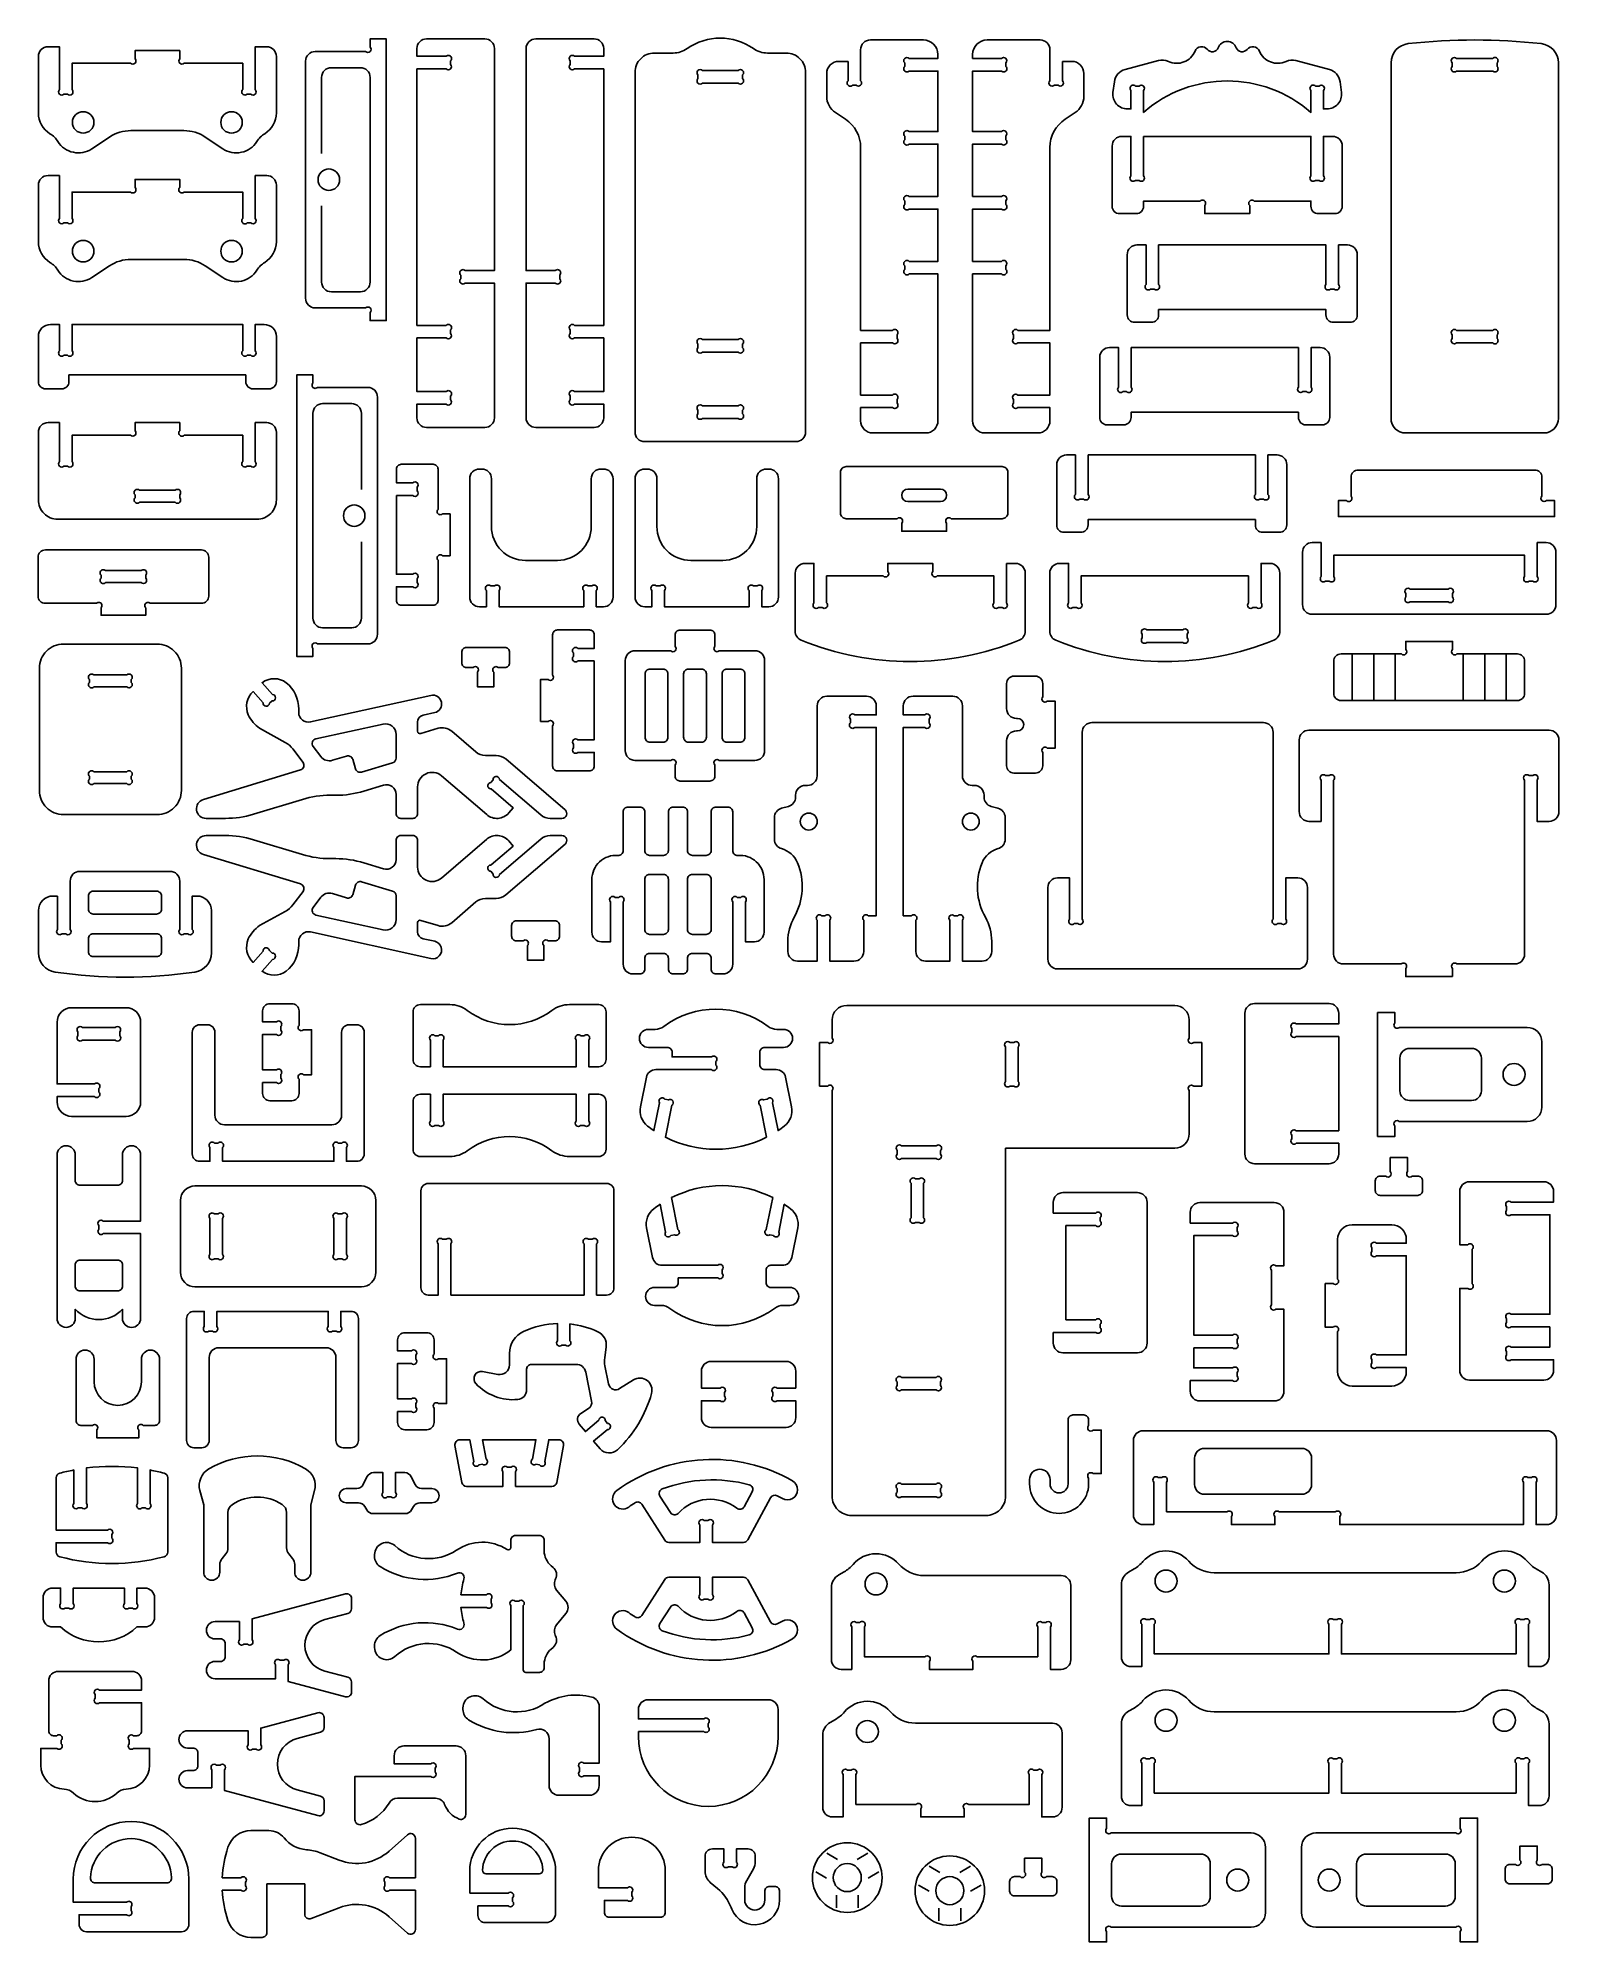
# Model space of a CAD drawing. Extents: x 633.3 to 693.7, y -15.6 to 60.
import ezdxf

# ---------------------------------------------------------------- set-up
doc = ezdxf.new("R2010")
doc.units = 0
doc.header["$MEASUREMENT"] = 0
doc.layers.get('DEFPOINTS').update_dxf_attribs({"color": 1, "linetype": 'CONTINUOUS'})
doc.layers.add('KONTUR', color=20, linetype='CONTINUOUS')

msp = doc.modelspace()

# ---------------------------------------------------------------- linework, layer by layer
at = {"layer": 'DEFPOINTS'}
msp.add_lwpolyline([(634.094, 40.897), (642.009, 40.897, 0.414214), (642.779, 41.666), (642.779, 44.347, 0.414214), (642.394, 44.731), (641.94, 44.731), (641.94, 43.183, -1), (641.762, 43.006), (641.617, 43.006, -1), (641.44, 43.183), (641.44, 44.231), (639.117, 44.231, -1), (638.94, 44.408), (638.94, 44.731), (637.164, 44.731), (637.164, 44.408, -1), (636.987, 44.231), (634.664, 44.231), (634.664, 43.183, -1), (634.487, 43.006), (634.341, 43.006, -1), (634.164, 43.183), (634.164, 44.731), (633.709, 44.731, 0.414214), (633.324, 44.347), (633.324, 41.666, 0.414214)], format="xyb", close=True, dxfattribs=at)
at = {"layer": 'KONTUR'}
for points in [[(643.935, 59.081), (643.935, 49.67, 0.414214), (644.32, 49.285), (646.323, 49.285, -1), (646.5, 49.108), (646.5, 48.785), (647.142, 48.785), (647.142, 59.965), (646.5, 59.965), (646.5, 59.643, -1), (646.323, 59.465), (644.32, 59.465, 0.414214)], [(648.357, 48.094), (649.518, 48.094, 1), (649.695, 48.272), (649.695, 48.417, 1), (649.518, 48.594), (648.357, 48.594), (648.357, 58.775), (649.518, 58.775, 1), (649.695, 58.952), (649.695, 59.098, 1), (649.518, 59.275), (648.357, 59.275), (648.357, 59.584, -0.414214), (648.742, 59.969), (651.056, 59.969, -0.414214), (651.44, 59.584), (651.44, 50.769), (650.28, 50.769, 1), (650.103, 50.592), (650.103, 50.446, 1), (650.28, 50.269), (651.44, 50.269), (651.44, 44.924, -0.414214), (651.056, 44.54), (648.742, 44.54, -0.414214), (648.357, 44.924), (648.357, 45.466), (649.518, 45.466, 1), (649.695, 45.644), (649.695, 45.789, 1), (649.518, 45.966), (648.357, 45.966)], [(655.778, 48.094), (654.618, 48.094, -1), (654.441, 48.272), (654.441, 48.417, -1), (654.618, 48.594), (655.778, 48.594), (655.778, 58.775), (654.618, 58.775, -1), (654.441, 58.952), (654.441, 59.098, -1), (654.618, 59.275), (655.778, 59.275), (655.778, 59.584, 0.414214), (655.394, 59.969), (653.08, 59.969, 0.414214), (652.695, 59.584), (652.695, 50.769), (653.856, 50.769, -1), (654.033, 50.592), (654.033, 50.446, -1), (653.856, 50.269), (652.695, 50.269), (652.695, 44.924, 0.414214), (653.08, 44.54), (655.394, 44.54, 0.414214), (655.778, 44.924), (655.778, 45.466), (654.618, 45.466, -1), (654.441, 45.644), (654.441, 45.789, -1), (654.618, 45.966), (655.778, 45.966)], [(657.406, 43.976, -0.414214), (657.021, 44.36), (657.021, 58.636, -0.414214), (657.79, 59.405), (658.539, 59.405, 0.155074), (659.094, 59.581, -0.31779), (661.724, 59.581, 0.155074), (662.279, 59.405), (663.028, 59.405, -0.414214), (663.797, 58.636), (663.797, 44.36, -0.414214), (663.412, 43.976)], [(665.483, 59.073), (665.483, 58.304, 1), (665.66, 58.127), (665.806, 58.127, 1), (665.983, 58.304), (665.983, 59.539, -0.414214), (666.368, 59.924), (668.474, 59.924, -0.414214), (669.051, 59.347), (669.051, 59.191), (667.909, 59.191, 1), (667.732, 59.014), (667.732, 58.868, 1), (667.909, 58.691), (669.051, 58.691), (669.051, 56.288), (667.909, 56.288, 1), (667.732, 56.11), (667.732, 55.965, 1), (667.909, 55.788), (669.051, 55.788), (669.051, 53.711), (667.909, 53.711, 1), (667.732, 53.534), (667.732, 53.388, 1), (667.909, 53.211), (669.051, 53.211), (669.051, 51.135), (667.909, 51.135, 1), (667.732, 50.958), (667.732, 50.812, 1), (667.909, 50.635), (669.051, 50.635), (669.051, 44.801, -0.414214), (668.57, 44.32), (666.464, 44.32, -0.414214), (665.983, 44.801), (665.983, 45.327), (667.251, 45.327, 1), (667.428, 45.504), (667.428, 45.65, 1), (667.251, 45.827), (665.983, 45.827), (665.983, 47.895), (667.251, 47.895, 1), (667.428, 48.072), (667.428, 48.218, 1), (667.251, 48.395), (665.983, 48.395), (665.983, 55.653, 0.252072), (665.378, 56.777), (664.98, 57.039, -0.252072), (664.634, 57.681), (664.634, 58.592, -0.414214), (665.115, 59.073)], [(673.999, 59.073), (673.999, 58.304, -1), (673.822, 58.127), (673.676, 58.127, -1), (673.499, 58.304), (673.499, 59.539, 0.414214), (673.115, 59.924), (671.008, 59.924, 0.414214), (670.431, 59.347), (670.431, 59.191), (671.573, 59.191, -1), (671.751, 59.014), (671.751, 58.868, -1), (671.573, 58.691), (670.431, 58.691), (670.431, 56.288), (671.573, 56.288, -1), (671.751, 56.11), (671.751, 55.965, -1), (671.573, 55.788), (670.431, 55.788), (670.431, 53.711), (671.573, 53.711, -1), (671.751, 53.534), (671.751, 53.388, -1), (671.573, 53.211), (670.431, 53.211), (670.431, 51.135), (671.573, 51.135, -1), (671.751, 50.958), (671.751, 50.812, -1), (671.573, 50.635), (670.431, 50.635), (670.431, 44.801, 0.414214), (670.912, 44.32), (673.019, 44.32, 0.414214), (673.499, 44.801), (673.499, 45.327), (672.232, 45.327, -1), (672.055, 45.504), (672.055, 45.65, -1), (672.232, 45.827), (673.499, 45.827), (673.499, 47.895), (672.232, 47.895, -1), (672.055, 48.072), (672.055, 48.218, -1), (672.232, 48.395), (673.499, 48.395), (673.499, 55.653, -0.252072), (674.104, 56.777), (674.503, 57.039, 0.252072), (674.848, 57.681), (674.848, 58.592, 0.414214), (674.368, 59.073)], [(680.181, 59.617, -0.687577), (680.9, 59.617, 0.578369), (681.329, 59.55, -0.567962), (681.819, 59.48, 0.425793), (682.877, 59.072, -0.176453), (683.27, 59.107), (684.598, 58.751, -0.304748), (685.021, 58.266), (685.076, 57.834, -0.451549), (684.504, 57.184), (684.364, 57.184), (684.364, 57.916, 1), (684.187, 58.093), (684.041, 58.093, 1), (683.864, 57.916), (683.864, 57.051, 0.37485), (677.217, 57.051), (677.217, 57.916, 1), (677.04, 58.093), (676.894, 58.093, 1), (676.717, 57.916), (676.717, 57.184), (676.578, 57.184, -0.451549), (676.005, 57.834), (676.06, 58.266, -0.304748), (676.483, 58.751), (677.811, 59.107, -0.176453), (678.204, 59.072, 0.425793), (679.262, 59.48, -0.567962), (679.752, 59.55, 0.578369)], [(687.624, 44.32, -0.414214), (687.047, 44.897), (687.047, 59.014, -0.382343), (687.732, 59.778, -0.055069), (693.008, 59.778, -0.382343), (693.693, 59.014), (693.693, 44.897, -0.414214), (693.116, 44.32)], [(639.956, 56.068), (640.654, 55.603, 0.422185), (642.001, 55.892, -0.11659), (642.316, 56.203, 0.261966), (642.779, 57.025), (642.779, 59.271, 0.414214), (642.394, 59.655), (641.94, 59.655), (641.94, 57.952, -1), (641.762, 57.775), (641.617, 57.775, -1), (641.44, 57.952), (641.44, 59), (639.117, 59, -1), (638.94, 59.178), (638.94, 59.5), (637.164, 59.5), (637.164, 59.178, -1), (636.987, 59), (634.664, 59), (634.664, 57.952, -1), (634.487, 57.775), (634.341, 57.775, -1), (634.164, 57.952), (634.164, 59.655), (633.709, 59.655, 0.414214), (633.324, 59.271), (633.324, 57.025, 0.261966), (633.787, 56.203, -0.11659), (634.102, 55.892, 0.422185), (635.449, 55.603), (636.147, 56.068, -0.147995), (637, 56.326), (639.103, 56.326, -0.147995)], [(689.654, 59.191), (691.086, 59.191, -1), (691.263, 59.014), (691.263, 58.868, -1), (691.086, 58.691), (689.654, 58.691, -1), (689.477, 58.868), (689.477, 59.014, -1)], [(659.698, 58.711), (661.12, 58.711, -1), (661.297, 58.534), (661.297, 58.388, -1), (661.12, 58.211), (659.698, 58.211, -1), (659.521, 58.388), (659.521, 58.534, -1)], [(635.105, 57.077, 0.414214), (634.679, 56.651, 0.414214), (635.105, 56.225, 0.414214), (635.531, 56.651, 0.414214)], [(640.998, 57.077, 0.414214), (640.572, 56.651, 0.414214), (640.998, 56.225, 0.414214), (641.425, 56.651, 0.414214)], [(677.217, 56.098), (677.217, 54.527, -1), (677.04, 54.349), (676.894, 54.349, -1), (676.717, 54.527), (676.717, 56.098), (676.357, 56.098, 0.414214), (675.973, 55.714), (675.973, 53.319, 0.414214), (676.261, 53.03), (676.929, 53.03, 0.414214), (677.217, 53.319), (677.217, 53.53), (679.471, 53.53, -1), (679.648, 53.353), (679.648, 53.03), (681.433, 53.03), (681.433, 53.353, -1), (681.61, 53.53), (683.864, 53.53), (683.864, 53.319, 0.414214), (684.152, 53.03), (684.82, 53.03, 0.414214), (685.108, 53.319), (685.108, 55.714, 0.414214), (684.724, 56.098), (684.364, 56.098), (684.364, 54.527, -1), (684.187, 54.349), (684.041, 54.349, -1), (683.864, 54.527), (683.864, 56.098)], [(639.956, 50.956), (640.654, 50.491, 0.422185), (642.001, 50.78, -0.11659), (642.316, 51.091, 0.261966), (642.779, 51.912), (642.779, 54.158, 0.414214), (642.394, 54.543), (641.94, 54.543), (641.94, 52.84, -1), (641.762, 52.663), (641.617, 52.663, -1), (641.44, 52.84), (641.44, 53.888), (639.117, 53.888, -1), (638.94, 54.065), (638.94, 54.388), (637.164, 54.388), (637.164, 54.065, -1), (636.987, 53.888), (634.664, 53.888), (634.664, 52.84, -1), (634.487, 52.663), (634.341, 52.663, -1), (634.164, 52.84), (634.164, 54.543), (633.709, 54.543, 0.414214), (633.324, 54.158), (633.324, 51.912, 0.261966), (633.787, 51.091, -0.11659), (634.102, 50.78, 0.422185), (635.449, 50.491), (636.147, 50.956, -0.147995), (637, 51.214), (639.103, 51.214, -0.147995)], [(644.861, 54.802, 0.414214), (644.435, 54.375, 0.414214), (644.861, 53.949, 0.414214), (645.288, 54.375, 0.414214)], [(635.105, 51.965, 0.414214), (634.679, 51.539, 0.414214), (635.105, 51.112, 0.414214), (635.531, 51.539, 0.414214)], [(640.998, 51.965, 0.414214), (640.572, 51.539, 0.414214), (640.998, 51.112, 0.414214), (641.425, 51.539, 0.414214)], [(677.816, 51.785), (677.816, 50.213, -1), (677.638, 50.036), (677.493, 50.036, -1), (677.316, 50.213), (677.316, 51.785), (676.956, 51.785, 0.414214), (676.571, 51.4), (676.571, 49.005, 0.414214), (676.859, 48.717), (677.527, 48.717, 0.414214), (677.816, 49.005), (677.816, 49.217), (684.462, 49.217), (684.462, 49.005, 0.414214), (684.75, 48.717), (685.418, 48.717, 0.414214), (685.707, 49.005), (685.707, 51.4, 0.414214), (685.322, 51.785), (684.962, 51.785), (684.962, 50.213, -1), (684.785, 50.036), (684.639, 50.036, -1), (684.462, 50.213), (684.462, 51.785)], [(634.251, 46.073), (633.613, 46.073, -0.414214), (633.324, 46.361), (633.324, 48.149, -0.414214), (633.805, 48.63), (634.164, 48.63), (634.164, 47.581, 1), (634.341, 47.404), (634.487, 47.404, 1), (634.664, 47.581), (634.664, 48.63), (641.44, 48.63), (641.44, 47.581, 1), (641.617, 47.404), (641.762, 47.404, 1), (641.94, 47.581), (641.94, 48.63), (642.298, 48.63, -0.414214), (642.779, 48.149), (642.779, 46.361, -0.414214), (642.49, 46.073), (641.852, 46.073, -0.414214), (641.564, 46.361), (641.564, 46.625), (634.539, 46.625), (634.539, 46.361, -0.414214)], [(689.654, 48.395), (691.086, 48.395, -1), (691.263, 48.218), (691.263, 48.072, -1), (691.086, 47.895), (689.654, 47.895, -1), (689.477, 48.072), (689.477, 48.218, -1)], [(659.698, 48.03), (661.12, 48.03, -1), (661.297, 47.853), (661.297, 47.707, -1), (661.12, 47.53), (659.698, 47.53, -1), (659.521, 47.707), (659.521, 47.853, -1)], [(676.724, 47.713), (676.724, 46.141, -1), (676.547, 45.964), (676.401, 45.964, -1), (676.224, 46.141), (676.224, 47.713), (675.864, 47.713, 0.414214), (675.48, 47.328), (675.48, 44.933, 0.414214), (675.768, 44.645), (676.436, 44.645, 0.414214), (676.724, 44.933), (676.724, 45.145), (683.371, 45.145), (683.371, 44.933, 0.414214), (683.659, 44.645), (684.327, 44.645, 0.414214), (684.615, 44.933), (684.615, 47.328, 0.414214), (684.231, 47.713), (683.871, 47.713), (683.871, 46.141, -1), (683.694, 45.964), (683.548, 45.964, -1), (683.371, 46.141), (683.371, 47.713)], [(646.795, 45.743), (646.795, 36.332, -0.414214), (646.41, 35.947), (644.407, 35.947, 1), (644.23, 35.77), (644.23, 35.447), (643.589, 35.447), (643.589, 46.628), (644.23, 46.628), (644.23, 46.305, 1), (644.407, 46.128), (646.41, 46.128, -0.414214)], [(661.12, 44.902), (659.698, 44.902, -1), (659.521, 45.079), (659.521, 45.225, -1), (659.698, 45.402), (661.12, 45.402, -1), (661.297, 45.225), (661.297, 45.079, -1)], [(675.015, 43.447), (675.015, 41.876, -1), (674.838, 41.698), (674.692, 41.698, -1), (674.515, 41.876), (674.515, 43.447), (674.155, 43.447, 0.414214), (673.77, 43.063), (673.77, 40.668, 0.414214), (674.059, 40.379), (674.726, 40.379, 0.414214), (675.015, 40.668), (675.015, 40.879), (681.661, 40.879), (681.661, 40.668, 0.414214), (681.95, 40.379), (682.617, 40.379, 0.414214), (682.906, 40.668), (682.906, 43.063, 0.414214), (682.521, 43.447), (682.161, 43.447), (682.161, 41.876, -1), (681.984, 41.698), (681.838, 41.698, -1), (681.661, 41.876), (681.661, 43.447)], [(647.547, 41.842), (648.196, 41.842, 1), (648.373, 42.019), (648.373, 42.165, 1), (648.196, 42.342), (647.547, 42.342), (647.547, 42.884, -0.414214), (647.74, 43.076), (649.007, 43.076, -0.414214), (649.199, 42.884), (649.199, 41.287, 1), (649.376, 41.11), (649.675, 41.11), (649.675, 39.445), (649.376, 39.445, 1), (649.199, 39.268), (649.199, 37.672, -0.414214), (649.007, 37.479), (647.74, 37.479, -0.414214), (647.547, 37.672), (647.547, 38.213), (648.196, 38.213, 1), (648.373, 38.39), (648.373, 38.536, 1), (648.196, 38.713), (647.547, 38.713)], [(650.456, 42.505, -0.414214), (650.841, 42.89), (650.936, 42.89, -0.414214), (651.321, 42.505), (651.321, 40.606, 0.414214), (652.667, 39.26), (653.938, 39.26, 0.414214), (655.284, 40.606), (655.284, 42.505, -0.414214), (655.669, 42.89), (655.764, 42.89, -0.414214), (656.148, 42.505), (656.148, 37.806, -0.414214), (655.764, 37.421), (655.484, 37.421), (655.484, 38.07, 1), (655.306, 38.247), (655.161, 38.247, 1), (654.984, 38.07), (654.984, 37.421), (651.621, 37.421), (651.621, 38.07, 1), (651.444, 38.247), (651.298, 38.247, 1), (651.121, 38.07), (651.121, 37.421), (650.841, 37.421, -0.414214), (650.456, 37.806)], [(657.026, 42.505, -0.414214), (657.411, 42.89), (657.506, 42.89, -0.414214), (657.891, 42.505), (657.891, 40.606, 0.414214), (659.237, 39.26), (660.508, 39.26, 0.414214), (661.854, 40.606), (661.854, 42.505, -0.414214), (662.239, 42.89), (662.334, 42.89, -0.414214), (662.719, 42.505), (662.719, 37.806, -0.414214), (662.334, 37.421), (662.054, 37.421), (662.054, 38.07, 1), (661.877, 38.247), (661.731, 38.247, 1), (661.554, 38.07), (661.554, 37.421), (658.191, 37.421), (658.191, 38.07, 1), (658.014, 38.247), (657.868, 38.247, 1), (657.691, 38.07), (657.691, 37.421), (657.411, 37.421, -0.414214), (657.026, 37.806)], [(665.182, 41.149, 0.414214), (665.413, 40.918), (667.435, 40.918, -1), (667.613, 40.741), (667.613, 40.418), (669.398, 40.418), (669.398, 40.741, -1), (669.575, 40.918), (671.598, 40.918, 0.414214), (671.828, 41.149), (671.828, 42.755, 0.414214), (671.598, 42.986), (665.413, 42.986, 0.414214), (665.182, 42.755)], [(685.459, 42.559), (685.458, 41.812, -1), (685.281, 41.635), (684.959, 41.635), (684.959, 41), (693.54, 41), (693.54, 41.635), (693.217, 41.635, -1), (693.04, 41.812), (693.04, 42.559, 0.414214), (692.751, 42.848), (685.747, 42.848, 0.414214)], [(637.341, 41.568), (638.763, 41.568, 1), (638.94, 41.745), (638.94, 41.867, 1), (638.763, 42.044), (637.341, 42.044, 1), (637.164, 41.867), (637.164, 41.745, 1)], [(667.863, 42.096), (669.148, 42.096, -1), (669.148, 41.596), (667.863, 41.596, -1)], [(645.869, 41.464, 0.414214), (645.443, 41.037, 0.414214), (645.869, 40.611, 0.414214), (646.295, 41.037, 0.414214)], [(639.801, 37.56), (637.766, 37.56, 1), (637.589, 37.383), (637.589, 37.084), (635.813, 37.084), (635.813, 37.383, 1), (635.636, 37.56), (633.602, 37.56, -0.414214), (633.313, 37.848), (633.313, 39.387, -0.414214), (633.602, 39.675), (639.801, 39.675, -0.414214), (640.089, 39.387), (640.089, 37.848, -0.414214)], [(683.916, 37.121), (693.21, 37.121, 0.414214), (693.595, 37.506), (693.595, 39.584, 0.414214), (693.21, 39.969), (692.853, 39.969), (692.853, 38.619, -1), (692.676, 38.442), (692.53, 38.442, -1), (692.353, 38.619), (692.353, 39.469), (684.772, 39.469), (684.772, 38.619, -1), (684.595, 38.442), (684.449, 38.442, -1), (684.272, 38.619), (684.272, 39.969), (683.916, 39.969, 0.414214), (683.531, 39.584), (683.531, 37.506, 0.414214)], [(635.99, 38.379), (637.412, 38.379, 1), (637.589, 38.556), (637.589, 38.678, 1), (637.412, 38.855), (635.99, 38.855, 1), (635.813, 38.678), (635.813, 38.556, 1)], [(671.775, 39.143), (671.775, 37.571, -1), (671.598, 37.394), (671.452, 37.394, -1), (671.275, 37.571), (671.275, 38.643), (669.022, 38.643, -1), (668.845, 38.82), (668.845, 39.143), (667.059, 39.143), (667.059, 38.82, -1), (666.882, 38.643), (664.629, 38.643), (664.629, 37.571, -1), (664.452, 37.394), (664.306, 37.394, -1), (664.129, 37.571), (664.129, 39.143), (663.769, 39.143, 0.414214), (663.384, 38.758), (663.384, 36.451, 0.305092), (663.624, 36.095, 0.195594), (672.28, 36.095, 0.305092), (672.52, 36.451), (672.52, 38.758, 0.414214), (672.135, 39.143)], [(673.733, 36.095, 0.195594), (682.389, 36.095, 0.305092), (682.629, 36.451), (682.629, 38.758, 0.414214), (682.245, 39.143), (681.885, 39.143), (681.885, 37.571, -1), (681.708, 37.394), (681.562, 37.394, -1), (681.385, 37.571), (681.385, 38.643), (674.738, 38.643), (674.738, 37.571, -1), (674.561, 37.394), (674.415, 37.394, -1), (674.238, 37.571), (674.238, 39.143), (673.878, 39.143, 0.414214), (673.494, 38.758), (673.494, 36.451, 0.305092)], [(687.812, 37.621), (689.313, 37.621, 1), (689.49, 37.798), (689.49, 37.944, 1), (689.313, 38.121), (687.812, 38.121, 1), (687.635, 37.944), (687.635, 37.798, 1)], [(655.401, 35.268), (654.752, 35.268, -1), (654.575, 35.445), (654.575, 35.591, -1), (654.752, 35.768), (655.401, 35.768), (655.401, 36.31, 0.414214), (655.209, 36.502), (653.942, 36.502, 0.414214), (653.749, 36.31), (653.749, 34.713, -1), (653.572, 34.536), (653.273, 34.536), (653.273, 32.871), (653.572, 32.871, -1), (653.749, 32.694), (653.749, 31.098, 0.414214), (653.942, 30.905), (655.209, 30.905, 0.414214), (655.401, 31.098), (655.401, 31.639), (654.752, 31.639, -1), (654.575, 31.816), (654.575, 31.962, -1), (654.752, 32.139), (655.401, 32.139)], [(658.807, 30.502, -0.414214), (658.615, 30.695), (658.615, 31.144, 1), (658.438, 31.321), (657.02, 31.321, -0.414214), (656.636, 31.706), (656.636, 35.289, -0.414214), (657.02, 35.673), (658.438, 35.673, 1), (658.615, 35.85), (658.615, 36.3, -0.414214), (658.807, 36.492), (659.999, 36.492, -0.414214), (660.192, 36.3), (660.192, 35.85, 1), (660.369, 35.673), (661.786, 35.673, -0.414214), (662.17, 35.289), (662.17, 31.706, -0.414214), (661.786, 31.321), (660.369, 31.321, 1), (660.192, 31.144), (660.192, 30.695, -0.414214), (659.999, 30.502)], [(677.346, 36.507), (678.777, 36.507, -1), (678.954, 36.33), (678.954, 36.184, -1), (678.777, 36.007), (677.346, 36.007, -1), (677.169, 36.184), (677.169, 36.33, -1)], [(638.045, 35.941, -0.414214), (639.006, 34.98), (639.006, 30.131, -0.414214), (638.045, 29.17), (634.325, 29.17, -0.414214), (633.364, 30.131), (633.364, 34.98, -0.414214), (634.325, 35.941)], [(651.85, 35.007), (651.587, 35.007, 1), (651.41, 34.83), (651.41, 34.24), (650.769, 34.24), (650.769, 34.83, 1), (650.592, 35.007), (650.33, 35.007, -0.414214), (650.137, 35.199), (650.137, 35.613, -0.414214), (650.33, 35.805), (651.85, 35.805, -0.414214), (652.042, 35.613), (652.042, 35.199, -0.414214)], [(692.065, 33.699, 0.414214), (692.353, 33.987), (692.353, 35.258, 0.414214), (692.065, 35.546), (689.667, 35.546, -1), (689.49, 35.723), (689.49, 36.046), (687.635, 36.046), (687.635, 35.723, -1), (687.458, 35.546), (685.061, 35.546, 0.414214), (684.772, 35.258), (684.772, 33.987, 0.414214), (685.061, 33.699)], [(657.423, 34.756, -0.414214), (657.616, 34.948), (658.136, 34.948, -0.414214), (658.328, 34.756), (658.328, 32.238, -0.414214), (658.136, 32.046), (657.616, 32.046, -0.414214), (657.423, 32.238)], [(658.951, 32.238), (658.951, 34.756, -0.414214), (659.143, 34.948), (659.663, 34.948, -0.414214), (659.856, 34.756), (659.856, 32.238, -0.414214), (659.663, 32.046), (659.143, 32.046, -0.414214)], [(661.383, 34.756, 0.414214), (661.191, 34.948), (660.67, 34.948, 0.414214), (660.478, 34.756), (660.478, 32.238, 0.414214), (660.67, 32.046), (661.191, 32.046, 0.414214), (661.383, 32.238)], [(635.53, 34.237), (636.84, 34.237, 1), (637.017, 34.414), (637.017, 34.536, 1), (636.84, 34.713), (635.53, 34.713, 1), (635.353, 34.536), (635.353, 34.414, 1)], [(643.666, 33.356, 0.224783), (643.172, 34.405, 0.332024), (642.213, 34.405), (642.626, 33.936, -1), (642.61, 33.686), (642.5, 33.59, -1), (642.25, 33.606), (641.855, 34.055, 0.318462), (641.663, 33.125, 0.133666), (642.111, 32.598), (643.129, 32.036, -0.10459), (643.43, 31.776), (643.836, 31.242, -0.522753), (643.739, 30.941), (639.878, 29.772, 0.862777), (639.989, 29.019), (640.754, 29.019, 0.073666), (641.869, 29.184), (643.809, 29.772, -0.073666), (644.924, 29.937), (645.135, 29.937, 0.073666), (646.25, 30.102), (647.036, 30.34, -0.503235), (647.532, 29.972), (647.532, 29.211, 0.414214), (647.724, 29.019), (648.193, 29.019, 0.414214), (648.385, 29.211), (648.385, 30.27, -0.640772), (649.338, 30.708), (651.134, 29.168, 0.414214), (652.006, 29.235), (652.182, 29.44), (651.309, 30.189, -1), (651.29, 30.438), (651.385, 30.549, -1), (651.634, 30.568), (653.28, 29.158, 0.179039), (653.655, 29.019), (654.12, 29.019, 0.696297), (654.245, 29.357), (651.886, 31.379, 0.179039), (651.511, 31.518), (651.078, 31.518, -0.179039), (650.702, 31.657), (649.741, 32.481, 0.256082), (649.198, 32.595), (648.509, 32.386, -0.503235), (648.385, 32.478), (648.385, 32.837, -0.35181), (648.612, 33.119), (649.066, 33.219, 1), (648.914, 33.904), (644.134, 32.847, -0.479498), (643.666, 33.222)], [(672.166, 32.491, 0.414214), (671.781, 32.106), (671.781, 31.105, 0.414214), (672.07, 30.817), (672.925, 30.817, 0.414214), (673.213, 31.105), (673.213, 31.636, -1), (673.39, 31.813), (673.713, 31.813), (673.713, 33.669), (673.39, 33.669, -1), (673.213, 33.846), (673.213, 34.377, 0.414214), (672.925, 34.665), (672.07, 34.665, 0.414214), (671.781, 34.377), (671.781, 33.376, 0.414214), (672.166, 32.991), (672.21, 32.991, -1), (672.21, 32.491)], [(662.559, 29.051, -0.339454), (662.844, 29.423), (663.113, 29.495, 0.339454), (663.398, 29.866), (663.398, 29.942, -0.414214), (663.782, 30.326), (663.871, 30.326, 0.414214), (664.256, 30.711), (664.256, 33.487, -0.414214), (664.64, 33.871), (666.218, 33.871, -0.414214), (666.603, 33.487), (666.603, 33.13), (665.754, 33.13, 1), (665.577, 32.953), (665.577, 32.807, 1), (665.754, 32.63), (666.603, 32.63), (666.603, 25.151), (666.28, 25.151, 1), (666.103, 24.974), (666.103, 23.735, -0.414214), (665.718, 23.351), (664.756, 23.351), (664.756, 24.974, 1), (664.578, 25.151), (664.433, 25.151, 1), (664.256, 24.974), (664.256, 23.351), (663.477, 23.351, -0.414214), (663.093, 23.735), (663.093, 24.146, -0.129433), (663.342, 25.093, 0.231132), (663.474, 27.259, 0.231026), (662.841, 27.817, -0.33747), (662.559, 28.188)], [(671.722, 29.051, 0.339454), (671.437, 29.423), (671.168, 29.495, -0.339454), (670.883, 29.866), (670.883, 29.942, 0.414214), (670.498, 30.326), (670.41, 30.326, -0.414214), (670.025, 30.711), (670.025, 33.487, 0.414214), (669.641, 33.871), (668.062, 33.871, 0.414214), (667.678, 33.487), (667.678, 33.13), (668.527, 33.13, -1), (668.704, 32.953), (668.704, 32.807, -1), (668.527, 32.63), (667.678, 32.63), (667.678, 25.151), (668.001, 25.151, -1), (668.178, 24.974), (668.178, 23.735, 0.414214), (668.562, 23.351), (669.525, 23.351), (669.525, 24.974, -1), (669.702, 25.151), (669.848, 25.151, -1), (670.025, 24.974), (670.025, 23.351), (670.803, 23.351, 0.414214), (671.188, 23.735), (671.188, 24.146, 0.129433), (670.939, 25.093, -0.231132), (670.807, 27.259, -0.231026), (671.44, 27.817, 0.33747), (671.722, 28.188)], [(644.349, 32.176), (647.017, 32.766, -0.479498), (647.532, 32.353), (647.532, 31.413, -0.330464), (647.395, 31.229), (646.164, 30.856, -0.414214), (645.924, 30.985), (645.808, 31.367, 0.414214), (645.568, 31.496), (645.001, 31.324, -0.313411), (644.541, 31.473), (644.238, 31.872, -0.547347)], [(683.73, 26.274), (683.73, 23.426, -0.414214), (683.346, 23.041), (673.802, 23.041, -0.414214), (673.417, 23.426), (673.417, 26.274, -0.414214), (673.802, 26.658), (674.283, 26.658), (674.283, 25.019, 1), (674.46, 24.842), (674.606, 24.842, 1), (674.783, 25.019), (674.783, 32.436, -0.414214), (675.168, 32.82), (681.979, 32.82, -0.414214), (682.364, 32.436), (682.364, 25.019, 1), (682.541, 24.842), (682.687, 24.842, 1), (682.864, 25.019), (682.864, 26.658), (683.346, 26.658, -0.414214)], [(689.487, 22.739), (689.487, 23.062, -1), (689.664, 23.239), (691.965, 23.239, 0.414214), (692.35, 23.624), (692.35, 30.54, -1), (692.527, 30.718), (692.673, 30.718, -1), (692.85, 30.54), (692.85, 28.901), (693.331, 28.901, 0.414214), (693.716, 29.286), (693.716, 32.134, 0.414214), (693.331, 32.518), (683.787, 32.518, 0.414214), (683.402, 32.134), (683.402, 29.286, 0.414214), (683.787, 28.901), (684.269, 28.901), (684.269, 30.54, -1), (684.446, 30.718), (684.591, 30.718, -1), (684.769, 30.54), (684.769, 23.624, 0.414214), (685.153, 23.239), (687.454, 23.239, -1), (687.631, 23.062), (687.631, 22.739)], [(635.353, 30.697), (635.353, 30.575, 1), (635.53, 30.398), (636.84, 30.398, 1), (637.017, 30.575), (637.017, 30.697, 1), (636.84, 30.874), (635.53, 30.874, 1)], [(657.601, 27.552, -0.414214), (657.409, 27.744), (657.409, 29.277, 0.414214), (657.216, 29.469), (656.743, 29.469, 0.414214), (656.551, 29.277), (656.551, 27.741, -0.437062), (656.344, 27.549, 0.437062), (655.308, 26.59), (655.308, 24.504, 0.414214), (655.692, 24.12), (656.051, 24.12), (656.051, 25.707, -1), (656.228, 25.884), (656.374, 25.884, -1), (656.551, 25.707), (656.551, 23.231, 0.414214), (656.935, 22.846), (657.216, 22.846, 0.414214), (657.409, 23.038), (657.409, 23.464, -0.414214), (657.601, 23.656), (658.155, 23.656, -0.414214), (658.347, 23.464), (658.347, 23.038, 0.414214), (658.54, 22.846), (658.914, 22.846, 0.414214), (659.106, 23.038), (659.106, 23.464, -0.414214), (659.299, 23.656), (659.853, 23.656, -0.414214), (660.045, 23.464), (660.045, 23.038, 0.414214), (660.238, 22.846), (660.518, 22.846, 0.414214), (660.903, 23.231), (660.903, 25.707, -1), (661.08, 25.884), (661.226, 25.884, -1), (661.403, 25.707), (661.403, 24.12), (661.761, 24.12, 0.414214), (662.146, 24.504), (662.146, 26.59, 0.437062), (661.11, 27.549, -0.437062), (660.903, 27.741), (660.903, 29.277, 0.414214), (660.711, 29.469), (660.238, 29.469, 0.414214), (660.045, 29.277), (660.045, 27.744, -0.414214), (659.853, 27.552), (659.299, 27.552, -0.414214), (659.106, 27.744), (659.106, 29.277, 0.414214), (658.914, 29.469), (658.54, 29.469, 0.414214), (658.347, 29.277), (658.347, 27.744, -0.414214), (658.155, 27.552)], [(663.92, 29.227, 0.414214), (663.585, 28.892, 0.414214), (663.92, 28.557, 0.414214), (664.256, 28.892, 0.414214)], [(670.36, 29.227, 0.414214), (670.025, 28.892, 0.414214), (670.36, 28.557, 0.414214), (670.695, 28.892, 0.414214)], [(643.666, 24.001, -0.224783), (643.172, 22.953, -0.332024), (642.213, 22.953), (642.626, 23.421, 1), (642.61, 23.671), (642.5, 23.768, 1), (642.25, 23.752), (641.855, 23.303, -0.318462), (641.663, 24.233, -0.133666), (642.111, 24.76), (643.129, 25.321, 0.10459), (643.43, 25.581), (643.836, 26.116, 0.522753), (643.739, 26.416), (639.878, 27.586, -0.862777), (639.989, 28.339), (640.754, 28.339, -0.073666), (641.869, 28.173), (643.809, 27.586, 0.073666), (644.924, 27.42), (645.135, 27.42, -0.073666), (646.25, 27.255), (647.036, 27.017, 0.503235), (647.532, 27.385), (647.532, 28.146, -0.414214), (647.724, 28.339), (648.193, 28.339, -0.414214), (648.385, 28.146), (648.385, 27.088, 0.640772), (649.338, 26.65), (651.134, 28.19, -0.414214), (652.006, 28.123), (652.182, 27.917), (651.309, 27.169, 1), (651.29, 26.919), (651.385, 26.808, 1), (651.634, 26.789), (653.28, 28.2, -0.179039), (653.655, 28.339), (654.12, 28.339, -0.696297), (654.245, 28), (651.886, 25.978, -0.179039), (651.511, 25.839), (651.078, 25.839, 0.179039), (650.702, 25.701), (649.741, 24.877, -0.256082), (649.198, 24.762), (648.509, 24.971, 0.503235), (648.385, 24.879), (648.385, 24.52, 0.35181), (648.612, 24.239), (649.066, 24.138, -1), (648.914, 23.454), (644.134, 24.511, 0.479498), (643.666, 24.135)], [(634.088, 25.936), (634.088, 24.613, 1), (634.265, 24.436), (634.411, 24.436, 1), (634.588, 24.613), (634.588, 26.531, -0.414214), (634.972, 26.916), (638.556, 26.916, -0.414214), (638.94, 26.531), (638.94, 24.613, 1), (639.117, 24.436), (639.263, 24.436, 1), (639.44, 24.613), (639.44, 25.936), (639.622, 25.936, -0.414214), (640.199, 25.359), (640.199, 23.679, -0.371951), (639.542, 22.918, -0.073339), (633.986, 22.918, -0.371951), (633.329, 23.679), (633.329, 25.359, -0.414214), (633.906, 25.936)], [(644.349, 25.181), (647.017, 24.591, 0.479498), (647.532, 25.004), (647.532, 25.944, 0.330464), (647.395, 26.128), (646.164, 26.501, 0.414214), (645.924, 26.373), (645.808, 25.99, -0.414214), (645.568, 25.862), (645.001, 26.034, 0.313411), (644.541, 25.885), (644.238, 25.485, 0.547347)], [(657.409, 24.607, 0.414214), (657.601, 24.415), (658.155, 24.415, 0.414214), (658.347, 24.607), (658.347, 26.601, 0.414214), (658.155, 26.793), (657.601, 26.793, 0.414214), (657.409, 26.601)], [(659.853, 26.793, -0.414214), (660.045, 26.601), (660.045, 24.607, -0.414214), (659.853, 24.415), (659.299, 24.415, -0.414214), (659.106, 24.607), (659.106, 26.601, -0.414214), (659.299, 26.793)], [(635.505, 26.128, 0.414214), (635.313, 25.936), (635.313, 25.415, 0.414214), (635.505, 25.223), (638.023, 25.223, 0.414214), (638.215, 25.415), (638.215, 25.936, 0.414214), (638.023, 26.128)], [(653.833, 24.156), (653.571, 24.156, 1), (653.394, 23.979), (653.394, 23.389), (652.752, 23.389), (652.752, 23.979, 1), (652.575, 24.156), (652.313, 24.156, -0.414214), (652.121, 24.349), (652.121, 24.762, -0.414214), (652.313, 24.955), (653.833, 24.955, -0.414214), (654.026, 24.762), (654.026, 24.349, -0.414214)], [(638.023, 23.53), (635.505, 23.53, -0.414214), (635.313, 23.723), (635.313, 24.243, -0.414214), (635.505, 24.436), (638.023, 24.436, -0.414214), (638.215, 24.243), (638.215, 23.723, -0.414214)], [(634.646, 17.186), (636.81, 17.186, 0.414214), (637.387, 17.763), (637.387, 20.927, 0.414214), (636.81, 21.504), (634.646, 21.504, 0.414214), (634.069, 20.927), (634.069, 18.474), (635.551, 18.474, -1), (635.728, 18.297), (635.728, 18.151, -1), (635.551, 17.974), (634.069, 17.974), (634.069, 17.763, 0.414214)], [(642.232, 18.53), (642.778, 18.53, 1), (642.955, 18.707), (642.955, 18.853, 1), (642.778, 19.03), (642.232, 19.03), (642.232, 20.44), (642.778, 20.44, 1), (642.955, 20.617), (642.955, 20.763, 1), (642.778, 20.94), (642.232, 20.94), (642.232, 21.372, -0.414214), (642.52, 21.66), (643.389, 21.66, -0.414214), (643.678, 21.372), (643.678, 20.802, 1), (643.855, 20.625), (644.178, 20.625), (644.178, 18.844), (643.855, 18.844, 1), (643.678, 18.667), (643.678, 18.097, -0.414214), (643.389, 17.809), (642.52, 17.809, -0.414214), (642.232, 18.097)], [(648.496, 21.627), (649.666, 21.627, -0.16263), (650.36, 21.395, 0.334097), (653.722, 21.395, -0.16263), (654.416, 21.627), (655.586, 21.627, -0.414214), (655.874, 21.339), (655.874, 19.446, -0.414214), (655.586, 19.158), (655.186, 19.158), (655.186, 20.215, 1), (655.009, 20.392), (654.863, 20.392, 1), (654.686, 20.215), (654.686, 19.158), (649.396, 19.158), (649.396, 20.215, 1), (649.219, 20.392), (649.073, 20.392, 1), (648.896, 20.215), (648.896, 19.158), (648.496, 19.158, -0.414214), (648.208, 19.446), (648.208, 21.339, -0.414214)], [(662.248, 16.362), (661.992, 17.631, -1), (662.13, 17.839), (662.273, 17.868, -1), (662.482, 17.73), (662.704, 16.627, 0.016944), (662.951, 16.803, 0.286808), (663.238, 17.566), (663.001, 18.74, 0.357001), (662.624, 19.048), (662.172, 19.048, -0.414214), (661.98, 19.241), (661.98, 19.735, -0.414214), (662.172, 19.927), (662.919, 19.927, 1), (662.919, 20.644), (662.659, 20.644, -0.161246), (662.315, 20.758, 0.331101), (658.16, 20.758, -0.161246), (657.816, 20.644), (657.556, 20.644, 1), (657.556, 19.927), (658.303, 19.927, -0.414214), (658.495, 19.735), (658.495, 19.548), (660.06, 19.548, -1), (660.237, 19.371), (660.237, 19.225, -1), (660.06, 19.048), (657.851, 19.048, 0.357001), (657.474, 18.74), (657.237, 17.566, 0.286808), (657.524, 16.803, 0.016944), (657.77, 16.627), (657.993, 17.73, -1), (658.202, 17.868), (658.345, 17.839, -1), (658.483, 17.631), (658.227, 16.362, 0.237707)], [(671.739, 2.114, -0.414214), (670.969, 1.345), (665.62, 1.345, -0.414214), (664.851, 2.114), (664.851, 18.216, 1), (664.674, 18.393), (664.351, 18.393), (664.351, 20.121), (664.674, 20.121, 1), (664.851, 20.298), (664.851, 21.016, -0.414214), (665.428, 21.592), (678.455, 21.592, -0.414214), (679.032, 21.016), (679.032, 20.298, 1), (679.209, 20.121), (679.532, 20.121), (679.532, 18.393), (679.209, 18.393, 1), (679.032, 18.216), (679.032, 16.499, -0.414214), (678.455, 15.922), (671.739, 15.922)], [(684.969, 16.119), (683.284, 16.119, -1), (683.107, 16.296), (683.107, 16.441, -1), (683.284, 16.619), (684.469, 16.619), (684.969, 16.619), (684.969, 20.357), (684.469, 20.357), (683.284, 20.357, -1), (683.107, 20.534), (683.107, 20.68, -1), (683.284, 20.857), (684.969, 20.857), (684.969, 21.282, 0.414214), (684.585, 21.667), (681.629, 21.667, 0.414214), (681.244, 21.282), (681.244, 15.693, 0.414214), (681.629, 15.309), (684.585, 15.309, 0.414214), (684.969, 15.693)], [(692.459, 16.983), (687.377, 16.983, 1), (687.2, 16.806), (687.2, 16.395), (686.512, 16.395), (686.512, 21.309), (687.2, 21.309), (687.2, 20.899, 1), (687.377, 20.721), (692.459, 20.721, -0.414214), (693.036, 20.145), (693.036, 17.559, -0.414214)], [(635.075, 20.716), (636.38, 20.716, -1), (636.557, 20.539), (636.557, 20.394, -1), (636.38, 20.216), (635.075, 20.216, -1), (634.898, 20.394), (634.898, 20.539, -1)], [(639.725, 15.407, -0.414214), (639.436, 15.696), (639.436, 20.534, -0.414214), (639.725, 20.823), (640.046, 20.823, -0.414214), (640.334, 20.534), (640.334, 17.238, 0.414214), (640.719, 16.853), (644.982, 16.853, 0.414214), (645.367, 17.238), (645.367, 20.534, -0.414214), (645.655, 20.823), (645.976, 20.823, -0.414214), (646.264, 20.534), (646.264, 15.696, -0.414214), (645.976, 15.407), (645.561, 15.407), (645.561, 15.953, 1), (645.384, 16.13), (645.238, 16.13, 1), (645.061, 15.953), (645.061, 15.407), (640.64, 15.407), (640.64, 15.953, 1), (640.463, 16.13), (640.317, 16.13, 1), (640.14, 15.953), (640.14, 15.407)], [(671.739, 19.944), (671.739, 18.57, 1), (671.916, 18.393), (672.061, 18.393, 1), (672.239, 18.57), (672.239, 19.944, 1), (672.061, 20.121), (671.916, 20.121, 1)], [(690.634, 18.204), (690.634, 19.5, 0.414214), (690.249, 19.884), (687.784, 19.884, 0.414214), (687.4, 19.5), (687.4, 18.204, 0.414214), (687.784, 17.82), (690.249, 17.82, 0.414214)], [(691.933, 19.288, 0.414214), (691.496, 18.852, 0.414214), (691.933, 18.416, 0.414214), (692.369, 18.852, 0.414214)], [(648.496, 15.595), (649.666, 15.595, 0.16263), (650.36, 15.826, -0.334097), (653.722, 15.826, 0.16263), (654.416, 15.595), (655.586, 15.595, 0.414214), (655.874, 15.883), (655.874, 17.775, 0.414214), (655.586, 18.064), (655.186, 18.064), (655.186, 17.006, -1), (655.009, 16.829), (654.863, 16.829, -1), (654.686, 17.006), (654.686, 18.064), (649.396, 18.064), (649.396, 17.006, -1), (649.219, 16.829), (649.073, 16.829, -1), (648.896, 17.006), (648.896, 18.064), (648.496, 18.064, 0.414214), (648.208, 17.775), (648.208, 15.883, 0.414214)], [(636.666, 15.661), (636.666, 14.645, -0.414214), (636.474, 14.453), (634.981, 14.453, -0.414214), (634.789, 14.645), (634.789, 15.661, 1), (634.069, 15.661), (634.069, 9.171, 1), (634.789, 9.171), (634.789, 9.531, 0.435619), (636.666, 9.531), (636.666, 9.171, 1), (637.387, 9.171), (637.387, 12.533), (635.905, 12.533, -1), (635.728, 12.71), (635.728, 12.856, -1), (635.905, 13.033), (637.387, 13.033), (637.387, 15.661, 1)], [(667.608, 15.516), (668.982, 15.516, 1), (669.159, 15.693), (669.159, 15.839, 1), (668.982, 16.016), (667.608, 16.016, 1), (667.431, 15.839), (667.431, 15.693, 1)], [(686.615, 14.818), (686.84, 14.818, 1), (687.017, 14.995), (687.017, 15.551), (687.705, 15.551), (687.705, 14.995, 1), (687.882, 14.818), (688.107, 14.818, -0.414214), (688.299, 14.626), (688.299, 14.245, -0.414214), (688.107, 14.052), (686.615, 14.052, -0.414214), (686.422, 14.245), (686.422, 14.626, -0.414214)], [(638.969, 13.851, -0.414214), (639.546, 14.428), (646.154, 14.428, -0.414214), (646.731, 13.851), (646.731, 11, -0.414214), (646.154, 10.423), (639.546, 10.423, -0.414214), (638.969, 11)], [(649.705, 10.093), (649.705, 12.131, 1), (649.528, 12.308), (649.382, 12.308, 1), (649.205, 12.131), (649.205, 10.093), (648.806, 10.093, -0.414214), (648.517, 10.381), (648.517, 14.236, -0.414214), (648.806, 14.524), (655.895, 14.524, -0.414214), (656.184, 14.236), (656.184, 10.381, -0.414214), (655.895, 10.093), (655.496, 10.093), (655.496, 12.131, 1), (655.319, 12.308), (655.173, 12.308, 1), (654.996, 12.131), (654.996, 10.093)], [(662.493, 13.962), (662.236, 12.694, 1), (662.375, 12.485), (662.518, 12.457, 1), (662.727, 12.595), (662.949, 13.697, -0.016944), (663.196, 13.522, -0.286808), (663.482, 12.758), (663.246, 11.585, -0.357001), (662.869, 11.277), (662.417, 11.277, 0.414214), (662.225, 11.084), (662.225, 10.59, 0.414214), (662.417, 10.397), (663.164, 10.397, -1), (663.164, 9.681), (662.904, 9.681, 0.161246), (662.56, 9.567, -0.331101), (658.405, 9.567, 0.161246), (658.06, 9.681), (657.8, 9.681, -1), (657.8, 10.397), (658.547, 10.397, 0.414214), (658.74, 10.59), (658.74, 10.777), (660.305, 10.777, 1), (660.482, 10.954), (660.482, 11.099, 1), (660.305, 11.277), (658.096, 11.277, -0.357001), (657.719, 11.585), (657.482, 12.758, -0.286808), (657.769, 13.522, -0.016944), (658.015, 13.697), (658.238, 12.595, 1), (658.446, 12.457), (658.589, 12.485, 1), (658.728, 12.694), (658.472, 13.962, -0.237707)], [(667.983, 14.531), (667.983, 13.157, 1), (668.16, 12.98), (668.306, 12.98, 1), (668.483, 13.157), (668.483, 14.531, 1), (668.306, 14.708), (668.16, 14.708, 1)], [(693.359, 8.832), (691.816, 8.832, -1), (691.639, 9.009), (691.639, 9.155, -1), (691.816, 9.332), (693.359, 9.332), (693.359, 13.283), (692.501, 13.283), (691.816, 13.283, -1), (691.639, 13.46), (691.639, 13.606, -1), (691.816, 13.783), (693.501, 13.783), (693.501, 14.208, 0.414214), (693.117, 14.593), (690.161, 14.593, 0.414214), (689.776, 14.208), (689.776, 12.089), (690.099, 12.089, -1), (690.276, 11.912), (690.276, 10.538, -1), (690.099, 10.361), (689.776, 10.361), (689.776, 7.103, 0.414214), (690.161, 6.718), (693.117, 6.718, 0.414214), (693.501, 7.103), (693.501, 7.528), (691.816, 7.528, -1), (691.639, 7.705), (691.639, 7.851, -1), (691.816, 8.028), (692.501, 8.028), (693.359, 8.028)], [(673.634, 8.613), (675.32, 8.613, 1), (675.497, 8.79), (675.497, 8.936, 1), (675.32, 9.113), (674.634, 9.113), (674.134, 9.113), (674.134, 12.852), (674.634, 12.852), (675.32, 12.852, 1), (675.497, 13.029), (675.497, 13.175, 1), (675.32, 13.352), (673.634, 13.352), (673.634, 13.777, -0.414214), (674.019, 14.162), (676.975, 14.162, -0.414214), (677.36, 13.777), (677.36, 8.188, -0.414214), (676.975, 7.804), (674.019, 7.804, -0.414214), (673.634, 8.188)], [(679.213, 8.003), (680.756, 8.003, 1), (680.933, 8.18), (680.933, 8.326, 1), (680.756, 8.503), (679.213, 8.503), (679.213, 12.454), (680.071, 12.454), (680.756, 12.454, 1), (680.933, 12.631), (680.933, 12.777, 1), (680.756, 12.954), (679.071, 12.954), (679.071, 13.379, -0.414214), (679.455, 13.764), (682.411, 13.764, -0.414214), (682.796, 13.379), (682.796, 11.26), (682.473, 11.26, 1), (682.296, 11.083), (682.296, 9.709, 1), (682.473, 9.532), (682.796, 9.532), (682.796, 6.274, -0.414214), (682.411, 5.889), (679.455, 5.889, -0.414214), (679.071, 6.274), (679.071, 6.699), (680.756, 6.699, 1), (680.933, 6.876), (680.933, 7.021, 1), (680.756, 7.199), (680.071, 7.199), (679.213, 7.199)], [(640.14, 13.139), (640.14, 11.712, 1), (640.317, 11.535), (640.463, 11.535, 1), (640.64, 11.712), (640.64, 13.139, 1), (640.463, 13.316), (640.317, 13.316, 1)], [(645.061, 13.139), (645.061, 11.712, 1), (645.238, 11.535), (645.384, 11.535, 1), (645.561, 11.712), (645.561, 13.139, 1), (645.384, 13.316), (645.238, 13.316, 1)], [(684.427, 10.548), (684.75, 10.548, 1), (684.927, 10.725), (684.927, 12.308, -0.414214), (685.504, 12.885), (687.076, 12.885, -0.414214), (687.653, 12.308), (687.653, 12.152), (686.467, 12.152, 1), (686.29, 11.975), (686.29, 11.829, 1), (686.467, 11.652), (687.653, 11.652), (687.653, 7.715), (686.467, 7.715, 1), (686.29, 7.538), (686.29, 7.392, 1), (686.467, 7.215), (687.653, 7.215), (687.653, 7.059, -0.414214), (687.076, 6.482), (685.504, 6.482, -0.414214), (684.927, 7.059), (684.927, 8.642, 1), (684.75, 8.82), (684.427, 8.82)], [(634.981, 10.261, -0.414214), (634.789, 10.453), (634.789, 11.291, -0.414214), (634.981, 11.483), (636.474, 11.483, -0.414214), (636.666, 11.291), (636.666, 10.453, -0.414214), (636.474, 10.261)], [(639.499, 9.446, 0.414214), (639.21, 9.158), (639.21, 4.319, 0.414214), (639.499, 4.03), (639.82, 4.03, 0.414214), (640.108, 4.319), (640.108, 7.615, -0.414214), (640.493, 8), (644.756, 8, -0.414214), (645.141, 7.615), (645.141, 4.319, 0.414214), (645.429, 4.03), (645.75, 4.03, 0.414214), (646.038, 4.319), (646.038, 9.158, 0.414214), (645.75, 9.446), (645.335, 9.446), (645.335, 8.843, -1), (645.158, 8.666), (645.012, 8.666, -1), (644.835, 8.843), (644.835, 9.446), (640.414, 9.446), (640.414, 8.843, -1), (640.237, 8.666), (640.091, 8.666, -1), (639.914, 8.843), (639.914, 9.446)], [(647.594, 5.469), (648.14, 5.469, 1), (648.317, 5.646), (648.317, 5.792, 1), (648.14, 5.969), (647.594, 5.969), (647.594, 7.379), (648.14, 7.379, 1), (648.317, 7.556), (648.317, 7.702, 1), (648.14, 7.879), (647.594, 7.879), (647.594, 8.311, -0.414214), (647.882, 8.6), (648.751, 8.6, -0.414214), (649.04, 8.311), (649.04, 7.742, 1), (649.217, 7.565), (649.54, 7.565), (649.54, 5.783), (649.217, 5.783, 1), (649.04, 5.606), (649.04, 5.037, -0.414214), (648.751, 4.749), (647.882, 4.749, -0.414214), (647.594, 5.037)], [(655.876, 8.039, 0.327736), (655.548, 8.638, 0.082502), (654.438, 8.948), (654.438, 8.282, -1), (654.261, 8.105), (654.115, 8.105, -1), (653.938, 8.282), (653.938, 8.966, 0.098873), (652.597, 8.65, 0.293434), (652.035, 7.775), (652.035, 7.321, -0.470319), (651.579, 6.943), (650.967, 7.059, 0.725517), (650.703, 6.579, 0.232505), (652.368, 5.949, 0.386628), (652.716, 6.332), (652.716, 7.15, -0.414214), (652.908, 7.343), (654.688, 7.343, -0.356602), (655.065, 7.035), (655.299, 5.888, -0.310333), (655.171, 5.587), (654.871, 5.396, 0.45464), (654.807, 4.966), (655.053, 4.676), (655.589, 5.131, -1), (655.839, 5.11), (655.933, 4.999, -1), (655.913, 4.749), (655.377, 4.294), (655.632, 3.994, 0.429009), (656.327, 3.955, 0.137809), (657.677, 6.192, 0.686905), (656.955, 6.725), (656.412, 6.378, -0.526329), (655.974, 6.564), (655.828, 7.281, -0.083534), (655.817, 7.599)], [(635.541, 6.652), (635.541, 7.548, 1), (634.82, 7.548), (634.82, 5.112, 0.414214), (635.013, 4.92), (635.473, 4.92, -1), (635.65, 4.742), (635.65, 4.42), (637.309, 4.42), (637.309, 4.742, -1), (637.486, 4.92), (637.946, 4.92, 0.414214), (638.138, 5.112), (638.138, 7.548, 1), (637.418, 7.548), (637.418, 6.652, -1)], [(663.024, 4.842), (660.043, 4.842, -0.414214), (659.658, 5.227), (659.658, 5.9), (660.399, 5.9, 1), (660.576, 6.077), (660.576, 6.223, 1), (660.399, 6.4), (659.658, 6.4), (659.658, 7.074, -0.414214), (660.043, 7.459), (663.024, 7.459, -0.414214), (663.408, 7.074), (663.408, 6.4), (662.668, 6.4, 1), (662.491, 6.223), (662.491, 6.077, 1), (662.668, 5.9), (663.408, 5.9), (663.408, 5.227, -0.414214)], [(667.608, 6.327), (668.982, 6.327, 1), (669.159, 6.504), (669.159, 6.649, 1), (668.982, 6.827), (667.608, 6.827, 1), (667.431, 6.649), (667.431, 6.504, 1)], [(673.504, 2.772, 1), (672.691, 2.772), (672.691, 2.597, 0.414214), (673.863, 1.425, 0.414214), (675.036, 2.597), (675.036, 2.828, -1), (675.213, 3.005), (675.536, 3.005), (675.536, 4.733), (675.213, 4.733, -1), (675.036, 4.91), (675.036, 5.14, 0.414214), (674.843, 5.333), (674.415, 5.333, 0.414214), (674.223, 5.14), (674.223, 2.597, -1), (673.504, 2.597)], [(678.125, 1.482), (680.528, 1.482, -1), (680.705, 1.305), (680.705, 0.982), (682.433, 0.982), (682.433, 1.305, -1), (682.61, 1.482), (684.835, 1.482, -1), (685.012, 1.305), (685.012, 0.982), (689.866, 0.982), (692.306, 0.982), (692.306, 2.668, -1), (692.483, 2.845), (692.629, 2.845, -1), (692.806, 2.668), (692.806, 0.982), (693.231, 0.982, 0.414214), (693.615, 1.367), (693.615, 4.323, 0.414214), (693.231, 4.708), (677.2, 4.708, 0.414214), (676.815, 4.323), (676.815, 1.367, 0.414214), (677.2, 0.982), (677.625, 0.982), (677.625, 2.668, -1), (677.802, 2.845), (677.948, 2.845, -1), (678.125, 2.668)], [(653.912, 2.654, -0.361445), (653.723, 2.497), (652.277, 2.497), (652.277, 3.082, 1), (652.1, 3.259), (651.955, 3.259, 1), (651.777, 3.082), (651.777, 2.497), (650.332, 2.497, -0.361445), (650.143, 2.654), (649.871, 4.12, -0.469028), (650.06, 4.347), (650.458, 4.347), (650.617, 3.49, 1), (650.823, 3.348), (650.966, 3.375, 1), (651.108, 3.581), (650.966, 4.347), (653.089, 4.347), (652.947, 3.581, 1), (653.088, 3.375), (653.232, 3.348, 1), (653.438, 3.49), (653.597, 4.347), (653.995, 4.347, -0.469028), (654.184, 4.12)], [(683.507, 2.186), (679.631, 2.186, -0.414214), (679.246, 2.57), (679.246, 3.619, -0.414214), (679.631, 4.004), (683.507, 4.004, -0.414214), (683.891, 3.619), (683.891, 2.57, -0.414214)], [(634.032, 2.652), (634.032, 2.836, -0.339868), (634.175, 3.022, -0.017741), (634.732, 3.149), (634.732, 1.821, 1), (634.909, 1.644), (635.055, 1.644, 1), (635.232, 1.821), (635.232, 3.229, -0.063321), (637.263, 3.229), (637.263, 1.821, 1), (637.44, 1.644), (637.586, 1.644, 1), (637.763, 1.821), (637.763, 3.149, -0.017741), (638.32, 3.022, -0.339868), (638.463, 2.836), (638.463, -0.107, -0.339868), (638.32, -0.293, -0.130898), (634.175, -0.293, -0.339868), (634.032, -0.107), (634.032, 0.261), (636.07, 0.261, 1), (636.247, 0.438), (636.247, 0.584, 1), (636.07, 0.761), (634.032, 0.761)], [(640.099, 3.194, -0.267035), (643.939, 3.194, -0.33993), (644.298, 2.329), (644.147, 1.763), (644.147, -0.908, -1), (643.505, -0.908), (643.505, -0.609, 0.173888), (643.418, -0.365), (643.27, -0.186, -0.173888), (643.183, 0.059), (643.183, 1.458, 0.254451), (643.007, 1.781, 0.295226), (641.031, 1.781, 0.254451), (640.855, 1.458), (640.855, 0.059, -0.173888), (640.768, -0.186), (640.62, -0.365, 0.173888), (640.532, -0.609), (640.532, -0.908, -1), (639.891, -0.908), (639.891, 1.763), (639.739, 2.329, -0.33993)], [(646.286, 1.702), (646.366, 1.562, 0.267949), (646.616, 1.418), (647.897, 1.418, 0.267949), (648.147, 1.562), (648.228, 1.702, -0.267949), (648.478, 1.846), (648.958, 1.846, 1), (648.958, 2.41), (648.545, 2.41, -0.288239), (648.285, 2.573), (648.137, 2.882, 0.288239), (647.877, 3.046), (647.507, 3.046), (647.507, 2.258, -1), (647.33, 2.081), (647.184, 2.081, -1), (647.007, 2.258), (647.007, 3.046), (646.637, 3.046, 0.288239), (646.377, 2.882), (646.228, 2.573, -0.288239), (645.968, 2.41), (645.555, 2.41, 1), (645.555, 1.846), (646.036, 1.846, -0.267949)], [(656.296, 2.331, -0.296281), (663.277, 2.717, -1), (662.874, 2.014, 0.010719), (662.663, 2.129, 0.409028), (662.405, 2.05), (661.499, 0.374, -0.275451), (661.33, 0.273), (660.097, 0.273), (660.097, 0.964, 1), (659.92, 1.141), (659.774, 1.141, 1), (659.597, 0.964), (659.597, 0.273), (658.364, 0.273, -0.256138), (658.202, 0.362), (657.29, 1.791, 0.41701), (657.023, 1.849, 0.01351), (656.774, 1.677, -1)], [(661.558, 2.56, -0.483161), (661.677, 2.283), (661.355, 1.689, -0.46149), (661.069, 1.628, 0.387543), (658.733, 1.428, -0.491578), (658.429, 1.455), (658.01, 2.113, -0.476222), (658.104, 2.396, -0.158028)], [(667.608, 2.088), (668.982, 2.088, 1), (669.159, 2.265), (669.159, 2.411, 1), (668.982, 2.588), (667.608, 2.588, 1), (667.431, 2.411), (667.431, 2.265, 1)], [(653.415, -4.551), (653.415, -4.695, -0.414214), (653.222, -4.887), (652.682, -4.887, -0.414214), (652.586, -4.791), (652.586, -2.233, 1), (652.409, -2.056), (652.263, -2.056, 1), (652.086, -2.233), (652.086, -3.995, -0.33145), (649.936, -4.078, 0.343881), (647.48, -4.258, -0.650317), (646.677, -3.902), (646.677, -3.832, -0.258498), (646.903, -3.424, -0.242557), (649.969, -3.169, 0.631373), (650.227, -2.937, -0.05204), (650.109, -2.306), (651.126, -2.306, 1), (651.303, -2.129), (651.303, -1.983, 1), (651.126, -1.806), (650.109, -1.806, -0.05204), (650.227, -1.176, 0.631373), (649.969, -0.944, -0.242557), (646.903, -0.688, -0.258498), (646.677, -0.281), (646.677, -0.211, -0.650317), (647.48, 0.146, 0.343881), (649.936, -0.034, -0.303388), (651.938, -0.01, 0.595263), (652.086, 0.071), (652.086, 0.354, -0.414214), (652.278, 0.546), (653.222, 0.546, -0.414214), (653.415, 0.354), (653.415, -0.062, 0.222745), (653.692, -0.653), (653.768, -0.717, -0.341843), (653.87, -1.176), (653.855, -1.209, 0.29127), (653.907, -1.618), (654.274, -2.061, -0.360967), (654.274, -2.552), (653.907, -2.994, 0.29127), (653.855, -3.404), (653.87, -3.436, -0.341843), (653.768, -3.896), (653.692, -3.96, 0.222745)], [(665.808, -2.905), (665.954, -2.905, -1), (666.131, -3.082), (666.131, -4.268), (668.534, -4.268, -1), (668.711, -4.445), (668.711, -4.768), (670.439, -4.768), (670.439, -4.445, -1), (670.616, -4.268), (673.019, -4.268), (673.019, -3.082, -1), (673.196, -2.905), (673.342, -2.905, -1), (673.519, -3.082), (673.519, -4.768), (673.944, -4.768, 0.414214), (674.328, -4.383), (674.328, -1.427, 0.414214), (673.944, -1.042), (668.509, -1.042, -0.215842), (667.497, -0.584, 0.457549), (665.68, -0.599, -0.085844), (665.328, -0.893), (665.11, -1.018, 0.267949), (664.822, -1.518), (664.822, -4.383, 0.414214), (665.206, -4.768), (665.631, -4.768), (665.631, -3.082, -1)], [(676.721, -4.654, -0.414214), (676.337, -4.269), (676.337, -1.404, -0.267949), (676.625, -0.904), (676.843, -0.778, 0.085844), (677.196, -0.485, -0.457549), (679.013, -0.47, 0.215842), (680.024, -0.928), (689.635, -0.928, 0.215842), (690.647, -0.47, -0.457549), (692.463, -0.485, 0.085844), (692.816, -0.778), (693.034, -0.904, -0.267949), (693.322, -1.404), (693.322, -4.269, -0.414214), (692.938, -4.654), (692.513, -4.654), (692.513, -2.968, 1), (692.335, -2.791), (692.19, -2.791, 1), (692.013, -2.968), (692.013, -4.154), (685.08, -4.154), (685.08, -2.968, 1), (684.902, -2.791), (684.757, -2.791, 1), (684.58, -2.968), (684.58, -4.154), (677.646, -4.154), (677.646, -2.968, 1), (677.469, -2.791), (677.324, -2.791, 1), (677.146, -2.968), (677.146, -4.654)], [(656.296, -3.166, 0.296281), (663.277, -3.553, 1), (662.874, -2.85, -0.010719), (662.663, -2.965, -0.409028), (662.405, -2.886), (661.499, -1.21, 0.275451), (661.33, -1.109), (660.097, -1.109), (660.097, -1.8, -1), (659.92, -1.977), (659.774, -1.977, -1), (659.597, -1.8), (659.597, -1.109), (658.364, -1.109, 0.256138), (658.202, -1.198), (657.29, -2.627, -0.41701), (657.023, -2.685, -0.01351), (656.774, -2.512, 1)], [(666.595, -0.94, 0.414214), (666.159, -1.376, 0.414214), (666.595, -1.813, 0.414214), (667.032, -1.376, 0.414214)], [(678.11, -0.826, 0.414214), (677.674, -1.262, 0.414214), (678.11, -1.699, 0.414214), (678.547, -1.262, 0.414214)], [(691.549, -0.826, 0.414214), (691.112, -1.262, 0.414214), (691.549, -1.699, 0.414214), (691.985, -1.262, 0.414214)], [(633.894, -3.084), (634.209, -3.084, 0.389467), (637.241, -3.084), (637.556, -3.084, 0.414214), (637.941, -2.699), (637.941, -1.926, 0.414214), (637.556, -1.542), (637.241, -1.542), (637.241, -2.155, -1), (637.064, -2.333), (636.918, -2.333, -1), (636.741, -2.155), (636.741, -1.542), (634.709, -1.542), (634.709, -2.155, -1), (634.532, -2.333), (634.387, -2.333, -1), (634.209, -2.155), (634.209, -1.542), (633.894, -1.542, 0.414214), (633.51, -1.926), (633.51, -2.699, 0.414214)], [(641.31, -2.871), (641.31, -3.593, 1), (641.487, -3.77), (641.633, -3.77, 1), (641.81, -3.593), (641.81, -2.764), (645.52, -1.77, -0.493145), (645.763, -1.956), (645.763, -2.357, -0.339454), (645.62, -2.543), (644.696, -2.79, 0.767327), (644.696, -4.834), (645.62, -5.081, -0.339454), (645.763, -5.267), (645.763, -5.668, -0.493145), (645.52, -5.854), (643.246, -5.244), (643.246, -4.584, 1), (643.069, -4.407), (642.923, -4.407, 1), (642.746, -4.584), (642.746, -5.138), (640.342, -5.138, -1), (640.342, -4.452), (640.558, -4.452, 0.414214), (640.75, -4.259), (640.75, -3.75, 0.414214), (640.558, -3.557), (640.342, -3.557, -1), (640.342, -2.871)], [(661.558, -3.396, 0.483161), (661.677, -3.119), (661.355, -2.524, 0.46149), (661.069, -2.463, -0.387543), (658.733, -2.264, 0.491578), (658.429, -2.291), (658.01, -2.949, 0.476222), (658.104, -3.232, 0.158028)], [(634.718, -9.678, 0.390295), (636.443, -9.678, -0.179271), (636.813, -9.526, 0.404093), (637.742, -8.565), (637.742, -7.902), (637.103, -7.902, -1), (636.926, -7.725), (636.926, -7.579, -1), (637.103, -7.402), (637.233, -7.402, 0.414214), (637.426, -7.21), (637.426, -6.091), (635.757, -6.091, -1), (635.58, -5.914), (635.58, -5.768, -1), (635.757, -5.591), (637.426, -5.591), (637.426, -5.23, 0.414214), (637.041, -4.846), (634.12, -4.846, 0.414214), (633.735, -5.23), (633.735, -7.21, 0.414214), (633.927, -7.402), (634.058, -7.402, -1), (634.235, -7.579), (634.235, -7.725, -1), (634.058, -7.902), (633.419, -7.902), (633.419, -8.565, 0.404093), (634.347, -9.526, -0.179271)], [(655.212, -9.762, 0.414214), (655.597, -9.378), (655.597, -8.994), (654.991, -8.994, -1), (654.814, -8.817), (654.814, -8.671, -1), (654.991, -8.494), (655.597, -8.494), (655.597, -6.239, 0.342082), (655.308, -5.867, 0.194861), (653.446, -6.115, -0.343881), (650.991, -5.935, 0.650317), (650.188, -6.292), (650.188, -6.362, 0.258498), (650.413, -6.769, 0.212615), (653.119, -7.15, -0.498511), (653.61, -7.52), (653.61, -9.378, 0.414214), (653.995, -9.762)], [(657.156, -7.234), (659.753, -7.234, 1), (659.93, -7.057), (659.93, -6.911, 1), (659.753, -6.734), (657.156, -6.734), (657.156, -6.358, -0.414214), (657.54, -5.974), (662.319, -5.974, -0.414214), (662.704, -6.358), (662.704, -7.432, -1), (657.156, -7.432)], [(665.788, -10.127), (668.191, -10.127, -1), (668.368, -10.304), (668.368, -10.627), (670.096, -10.627), (670.096, -10.304, -1), (670.273, -10.127), (672.676, -10.127), (672.676, -8.941, -1), (672.853, -8.764), (672.999, -8.764, -1), (673.176, -8.941), (673.176, -10.627), (673.601, -10.627, 0.414214), (673.985, -10.243), (673.985, -7.286, 0.414214), (673.601, -6.902), (668.166, -6.902, -0.215842), (667.154, -6.444, 0.457549), (665.337, -6.458, -0.085844), (664.985, -6.752), (664.767, -6.877, 0.267949), (664.479, -7.377), (664.479, -10.243, 0.414214), (664.863, -10.627), (665.288, -10.627), (665.288, -8.941, -1), (665.465, -8.764), (665.611, -8.764, -1), (665.788, -8.941)], [(676.721, -10.178, -0.414214), (676.337, -9.793), (676.337, -6.928, -0.267949), (676.625, -6.428), (676.843, -6.303, 0.085844), (677.196, -6.009, -0.457549), (679.013, -5.994, 0.215842), (680.024, -6.453), (689.635, -6.453, 0.215842), (690.647, -5.994, -0.457549), (692.463, -6.009, 0.085844), (692.816, -6.303), (693.034, -6.428, -0.267949), (693.322, -6.928), (693.322, -9.793, -0.414214), (692.938, -10.178), (692.513, -10.178), (692.513, -8.492, 1), (692.335, -8.315), (692.19, -8.315, 1), (692.013, -8.492), (692.013, -9.678), (685.08, -9.678), (685.08, -8.492, 1), (684.902, -8.315), (684.757, -8.315, 1), (684.58, -8.492), (684.58, -9.678), (677.646, -9.678), (677.646, -8.492, 1), (677.469, -8.315), (677.324, -8.315, 1), (677.146, -8.492), (677.146, -10.178)], [(640.22, -9.472), (640.22, -8.751, -1), (640.397, -8.573), (640.543, -8.573, -1), (640.72, -8.751), (640.72, -9.579), (644.43, -10.574, 0.493145), (644.672, -10.388), (644.672, -9.987, 0.339454), (644.529, -9.801), (643.606, -9.553, -0.767327), (643.606, -7.51), (644.529, -7.263, 0.339454), (644.672, -7.077), (644.672, -6.676, 0.493145), (644.43, -6.49), (642.155, -7.099), (642.155, -7.76, -1), (641.978, -7.937), (641.832, -7.937, -1), (641.655, -7.76), (641.655, -7.206), (639.251, -7.206, 1), (639.251, -7.892), (639.467, -7.892, -0.414214), (639.66, -8.084), (639.66, -8.594, -0.414214), (639.467, -8.787), (639.251, -8.787, 1), (639.251, -9.472)], [(666.252, -6.799, 0.414214), (665.816, -7.236, 0.414214), (666.252, -7.672, 0.414214), (666.688, -7.236, 0.414214)], [(678.11, -6.35, 0.414214), (677.674, -6.787, 0.414214), (678.11, -7.223, 0.414214), (678.547, -6.787, 0.414214)], [(691.549, -6.35, 0.414214), (691.112, -6.787, 0.414214), (691.549, -7.223, 0.414214), (691.985, -6.787, 0.414214)], [(650.299, -10.53, -0.523785), (650.039, -10.71, -0.215477), (649.461, -10.134, 0.311559), (649.101, -9.886), (647.585, -9.886, 0.26463), (647.255, -10.074, -0.192172), (646.145, -10.927, -0.49737), (645.9, -10.742), (645.9, -9.018), (648.911, -9.018, 1), (649.088, -8.841), (649.088, -8.695, 1), (648.911, -8.518), (647.458, -8.518), (647.458, -8.194, -0.414214), (647.843, -7.809), (649.914, -7.809, -0.414214), (650.299, -8.194)], [(634.944, -14.892, 0.414214), (635.233, -15.181), (639.013, -15.181, 0.414214), (639.302, -14.892), (639.302, -13.098, 1), (634.713, -13.098), (634.713, -14.012), (636.83, -14.012, -1), (637.007, -14.189), (637.007, -14.335, -1), (636.83, -14.512), (634.944, -14.512)], [(648.3, -13.037), (647.267, -13.037, 1), (647.09, -13.214), (647.09, -13.36, 1), (647.267, -13.537), (648.3, -13.537), (648.3, -15.096, -0.647905), (647.98, -15.239), (647.251, -14.588, 0.282198), (645.272, -14.231), (644.164, -14.662, -0.527677), (643.902, -14.483), (643.902, -13.287), (642.402, -13.287), (642.402, -15.213, -0.414214), (642.21, -15.406), (641.766, -15.406, -0.324633), (640.852, -14.742, -0.065576), (640.627, -13.537), (641.372, -13.537, 1), (641.549, -13.36), (641.549, -13.214, 1), (641.372, -13.037), (640.627, -13.037, -0.065576), (640.852, -11.831, -0.324633), (641.766, -11.168), (642.483, -11.168, -0.228179), (643.084, -11.457, 0.208491), (643.969, -11.925, -0.074187), (644.522, -12.05), (645.272, -12.343, 0.282198), (647.251, -11.985), (647.98, -11.334, -0.647905), (648.3, -11.477)], [(650.457, -13.655), (651.985, -13.655, -1), (652.162, -13.832), (652.162, -13.978, -1), (651.985, -14.155), (650.781, -14.155), (650.781, -14.535, 0.414214), (651.07, -14.823), (653.483, -14.823, 0.414214), (653.867, -14.439), (653.867, -12.779, 1), (650.457, -12.779)], [(681.487, -15), (675.93, -15, 1), (675.752, -15.177), (675.752, -15.588), (675.065, -15.588), (675.065, -10.674), (675.752, -10.674), (675.752, -11.084, 1), (675.93, -11.261), (681.487, -11.261, -0.414214), (682.064, -11.838), (682.064, -14.423, -0.414214)], [(684.064, -15), (689.621, -15, -1), (689.798, -15.177), (689.798, -15.588), (690.486, -15.588), (690.486, -10.674), (689.798, -10.674), (689.798, -11.084, -1), (689.621, -11.261), (684.064, -11.261, 0.414214), (683.487, -11.838), (683.487, -14.423, 0.414214)], [(635.396, -13.047, 0.4236), (635.589, -13.245), (638.426, -13.245, 0.4236), (638.618, -13.047, 0.968558)], [(650.965, -12.741, 0.4236), (651.108, -12.888), (653.217, -12.888, 0.4236), (653.359, -12.741, 0.968558)], [(655.569, -13.437), (656.718, -13.437, -1), (656.895, -13.614), (656.895, -13.76, -1), (656.718, -13.937), (655.804, -13.937), (655.804, -14.413, 0.414214), (655.996, -14.606), (658.03, -14.606, 0.414214), (658.222, -14.413), (658.222, -12.755, 1), (655.569, -12.755)], [(660.839, -14.217), (660.867, -14.288, 0.825341), (662.76, -13.923), (662.76, -13.578, 0.414214), (662.567, -13.385), (662.368, -13.385, 0.414214), (662.176, -13.578), (662.176, -13.923, -1), (661.38, -13.923), (661.38, -13.437, -0.131652), (661.457, -13.148), (661.722, -12.69, 0.131652), (661.799, -12.401), (661.799, -12.185, 0.414214), (661.511, -11.896), (661.052, -11.896), (661.052, -12.423, -1), (660.875, -12.6), (660.729, -12.6, -1), (660.552, -12.423), (660.552, -11.896), (660.093, -11.896, 0.414214), (659.804, -12.185), (659.804, -12.782, 0.220517), (660.009, -13.222), (660.297, -13.466, -0.122252)], [(665.452, -11.652, 0.414214), (664.07, -13.034, 0.414214), (665.452, -14.417, 0.414214), (666.835, -13.034, 0.414214)], [(691.767, -12.514), (691.992, -12.514, 1), (692.169, -12.337), (692.169, -11.782), (692.857, -11.782), (692.857, -12.337, 1), (693.034, -12.514), (693.259, -12.514, -0.414214), (693.451, -12.706), (693.451, -13.088, -0.414214), (693.259, -13.28), (691.767, -13.28, -0.414214), (691.574, -13.088), (691.574, -12.706, -0.414214)], [(665.452, -12.478, 0.414214), (664.896, -13.034, 0.414214), (665.452, -13.591, 0.414214), (666.009, -13.034, 0.414214)], [(669.524, -12.17, 0.414214), (668.142, -13.552, 0.414214), (669.524, -14.935, 0.414214), (670.907, -13.552, 0.414214)], [(672.093, -12.996), (672.319, -12.996, 1), (672.496, -12.819), (672.496, -12.264), (673.183, -12.264), (673.183, -12.819, 1), (673.36, -12.996), (673.586, -12.996, -0.414214), (673.778, -13.188), (673.778, -13.57, -0.414214), (673.586, -13.762), (672.093, -13.762, -0.414214), (671.901, -13.57), (671.901, -13.188, -0.414214)], [(679.87, -13.779), (679.87, -12.483, 0.414214), (679.486, -12.099), (676.337, -12.099, 0.414214), (675.952, -12.483), (675.952, -13.779, 0.414214), (676.337, -14.163), (679.486, -14.163, 0.414214)], [(680.96, -12.694, 0.414214), (680.524, -13.131, 0.414214), (680.96, -13.567, 0.414214), (681.397, -13.131, 0.414214)], [(684.591, -12.694, 0.414214), (684.154, -13.131, 0.414214), (684.591, -13.567, 0.414214), (685.027, -13.131, 0.414214)], [(685.681, -13.779), (685.681, -12.483, -0.414214), (686.065, -12.099), (689.214, -12.099, -0.414214), (689.598, -12.483), (689.598, -13.779, -0.414214), (689.214, -14.163), (686.065, -14.163, -0.414214)], [(669.524, -12.996, 0.414214), (668.968, -13.552, 0.414214), (669.524, -14.109, 0.414214), (670.081, -13.552, 0.414214)]]:
    msp.add_lwpolyline(points, format="xyb", close=True, dxfattribs=at)
for points in [[(644.576, 53.339), (644.576, 50.311, 0.414214), (644.961, 49.926), (646.116, 49.926, 0.414214), (646.5, 50.311), (646.5, 58.439, 0.414214), (646.116, 58.824), (644.961, 58.824, 0.414214), (644.576, 58.439), (644.576, 55.411)], [(646.154, 40.001), (646.154, 36.973, -0.414214), (645.769, 36.588), (644.615, 36.588, -0.414214), (644.23, 36.973), (644.23, 45.102, -0.414214), (644.615, 45.486), (645.769, 45.486, -0.414214), (646.154, 45.102), (646.154, 42.073)], [(687.856, 4.71, 0.014798), (687.936, 4.708)], [(643.183, 1.458, 0.254451), (643.007, 1.781)]]:
    msp.add_lwpolyline(points, format="xyb", dxfattribs=at)
for points in [[(642.779, 53.035), (642.779, 51.912)], [(692.353, 38.619), (692.353, 39.469)], [(685.509, 35.546), (685.509, 33.699)], [(686.358, 35.546), (686.358, 33.699)], [(687.208, 35.546), (687.208, 33.699)], [(689.917, 35.546), (689.917, 33.699)], [(690.767, 35.546), (690.767, 33.699)], [(691.617, 35.546), (691.617, 33.699)], [(664.634, -12.064), (665.06, -12.31)], [(666.271, -12.064), (665.845, -12.31)], [(664.203, -12.811), (664.629, -13.057)], [(666.702, -12.811), (666.276, -13.057)], [(668.706, -12.582), (669.132, -12.828)], [(670.343, -12.582), (669.917, -12.828)], [(668.275, -13.329), (668.701, -13.575)], [(670.774, -13.329), (670.348, -13.575)], [(665.021, -14.229), (665.021, -13.736)], [(665.884, -14.229), (665.884, -13.736)], [(669.093, -14.746), (669.093, -14.254)], [(669.956, -14.746), (669.956, -14.254)]]:
    msp.add_lwpolyline(points, dxfattribs=at)

doc.saveas('drawing.dxf')
